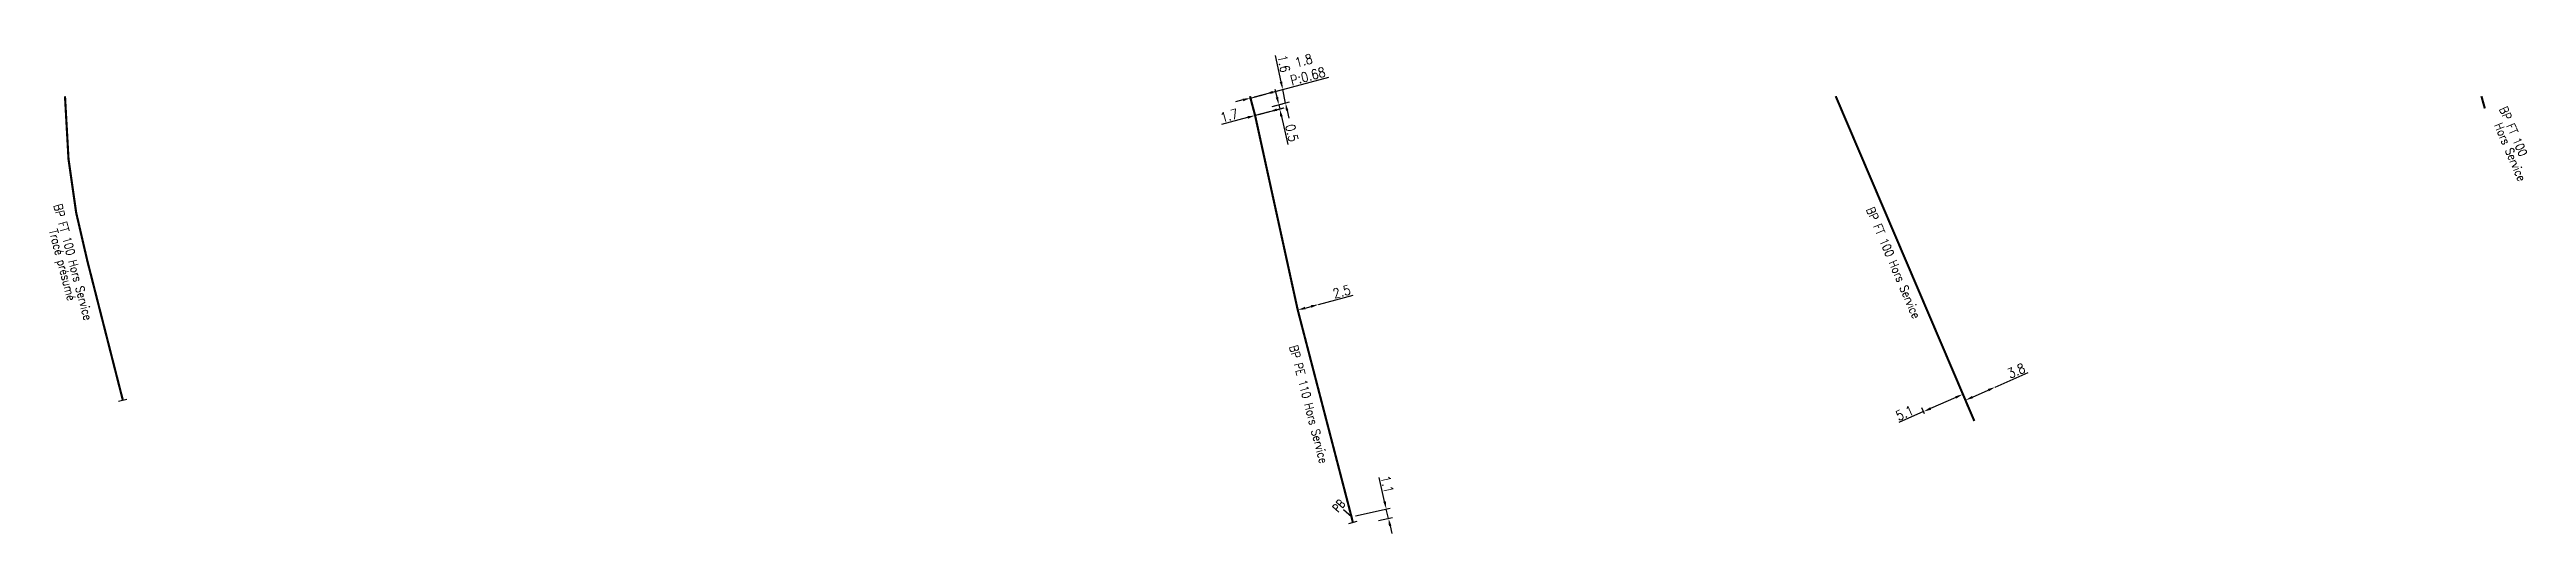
# Model space of a CAD drawing. Header units: millimetres. Extents: x 185000 to 186000, y 128000 to 129005.
# Drawn here: x 185025.3 to 185313.3, y 128949.2 to 129005.4 of the extents above; entities that cross this region are included whole.
import ezdxf
from ezdxf.enums import TextEntityAlignment as Align

# ---------------------------------------------------------------- set-up
doc = ezdxf.new("R2010")
doc.units = ezdxf.units.MM
doc.header["$PDMODE"] = 34
doc.linetypes.add('L_25_FT', pattern=[2000, 1000, 1000])
doc.layers.get('0').update_dxf_attribs({"linetype": 'CONTINUOUS'})
doc.layers.get('DEFPOINTS').update_dxf_attribs({"linetype": 'CONTINUOUS'})
doc.layers.add('L_908', color=5, linetype='CONTINUOUS')
doc.styles.add('G_ROMANS', font='ROMANS.SHX', dxfattribs={"width": 0.75})
doc.styles.get("Standard").update_dxf_attribs({"font": 'romans.shx', "width": 0.85})
doc.linetypes.add('BP_HS', pattern='A,2,-1,["G",Standard,S=0.85,R=0,X=-0.27,Y=-0.4],-1', length=4)
doc.dimstyles.get("Standard").update_dxf_attribs({"dimtxt": 1.5, "dimasz": 1.2, "dimexe": 0.625, "dimexo": 0.625, "dimgap": 0.25, "dimtad": 1, "dimdec": 1, "dimzin": 0, "dimdsep": 46, "dimtxsty": 'Standard', "dimcen": -0.5, "dimadec": 0, "dimazin": 0, "dimtfac": 1, "dimtdec": 1, "dimtmove": 0, "dimatfit": 3, "dimfxl": 0, "dimtolj": 1, "dimtzin": 0, "dimarcsym": 0})

msp = doc.modelspace()

# ---------------------------------------------------------------- texts
at = {"layer": 'L_908', "linetype": 'L_25_FT', "width": 0.85}
for s, rotation, p in [('BP FT 100', 293.1289, (185311.78, 128995.91)), ('Hors Service', 293.1289, (185311.44, 128993.53)), ('BP FT 100 Hors Service', 284.8092, (185028.02, 128980.73)), ('BP FT 100 Hors Service', 293.1289, (185239.71, 128980.65)), ('Tracé présumé', 284.8092, (185026.6, 128980.36)), ('BP PE 110 Hors Service', 284.5708, (185171.71, 128964.21))]:
    msp.add_text(s, height=1, rotation=rotation, dxfattribs=at).set_placement(p, align=Align.MIDDLE)

# ---------------------------------------------------------------- blocks, each defined once
blk = doc.blocks.new('L_340_07')
at = {"color": 0, "linetype": 'Continuous', "const_width": 0.25, "flags": 128}
blk.add_lwpolyline([(0, 0), (0.35, 0)], dxfattribs=at)
at = {"color": 0, "linetype": 'Continuous', "flags": 128}
blk.add_lwpolyline([(0.35, -0.5), (0.35, 0.5)], dxfattribs=at)
at = {"color": 0, "linetype": 'Continuous', "width": 0.75, "flags": 3}
for tag, p in [('DEF_LEG', (0.72, -3.47)), ('DEF_COUP', (0.72, -5.97)), ('DEF_TYPE', (0.72, -8.47))]:
    blk.add_attdef(tag, text='', height=1.2, dxfattribs=at).set_placement(p, align=Align.MIDDLE)
blk = doc.blocks.new('*D80')
at = {"layer": 'DEFPOINTS', "color": 0, "linetype": 'Continuous', "transparency": 16777216}
for p in [(185166.99, 128998.68), (185168.21, 128999.01), (185165.46, 128997.76)]:
    blk.add_point(p, dxfattribs=at)
at = {"layer": 'L_908', "color": 0, "linetype": 'Continuous', "lineweight": -2, "transparency": 16777216}
for p, q in [((185165.91, 128997.88), (185168.78, 128998.64)), ((185167.45, 128998.8), (185168.66, 128999.13)), ((185168.01, 128999.88), (185167.81, 129000.76)), ((185168.21, 128999.01), (185168.32, 128998.52)), ((185168.52, 128997.64), (185169.26, 128994.4))]:
    blk.add_line(p, q, dxfattribs=at)
at = {"layer": 'L_908', "color": 0, "linetype": 'Continuous', "transparency": 16777216}
for points in [[(185168.16, 128999.92), (185167.86, 128999.85), (185168.21, 128999.01)], [(185168.67, 128997.67), (185168.38, 128997.61), (185168.32, 128998.52)]]:
    blk.add_solid(points, dxfattribs=at)
at = {"layer": 'L_908', "color": 0, "linetype": 'Continuous', "transparency": 16777216, "insert": (185169.73, 128995.73), "char_height": 1.125, "attachment_point": 5, "rotation": 282.8655}
blk.add_mtext('\\A1;0.5', dxfattribs=at)
blk = doc.blocks.new('*D81')
at = {"layer": 'DEFPOINTS', "color": 0, "linetype": 'Continuous', "transparency": 16777216}
for p in [(185167.1, 128998.2), (185167.1, 128998.2), (185165.46, 128997.76)]:
    blk.add_point(p, dxfattribs=at)
at = {"layer": 'L_908', "color": 0, "linetype": 'Continuous', "lineweight": -2, "transparency": 16777216}
for p, q in [((185167.1, 128998.2), (185165.46, 128997.76)), ((185167.97, 128998.43), (185168.84, 128998.66)), ((185164.59, 128997.53), (185161.55, 128996.72))]:
    blk.add_line(p, q, dxfattribs=at)
at = {"layer": 'L_908', "color": 0, "linetype": 'Continuous', "transparency": 16777216}
for points in [[(185167.94, 128998.57), (185168.01, 128998.28), (185167.1, 128998.2)], [(185164.55, 128997.67), (185164.63, 128997.38), (185165.46, 128997.76)]]:
    blk.add_solid(points, dxfattribs=at)
at = {"layer": 'L_908', "color": 0, "linetype": 'Continuous', "transparency": 16777216, "insert": (185162.45, 128997.74), "char_height": 1.125, "attachment_point": 5, "rotation": 14.8406}
blk.add_mtext('\\A1;1.7', dxfattribs=at)
blk = doc.blocks.new('*D82')
at = {"layer": 'DEFPOINTS', "color": 0, "linetype": 'Continuous', "transparency": 16777216}
for p in [(185170.42, 128975.15), (185172.84, 128975.79), (185172.84, 128975.79)]:
    blk.add_point(p, dxfattribs=at)
at = {"layer": 'L_908', "color": 0, "linetype": 'Continuous', "lineweight": -2, "transparency": 16777216}
for p, q in [((185171.29, 128975.38), (185171.97, 128975.56)), ((185172.84, 128975.79), (185176.88, 128976.87))]:
    blk.add_line(p, q, dxfattribs=at)
at = {"layer": 'L_908', "color": 0, "linetype": 'Continuous', "transparency": 16777216}
for points in [[(185171.25, 128975.53), (185171.33, 128975.24), (185170.42, 128975.15)], [(185171.93, 128975.71), (185172.01, 128975.42), (185172.84, 128975.79)]]:
    blk.add_solid(points, dxfattribs=at)
at = {"layer": 'L_908', "color": 0, "linetype": 'Continuous', "transparency": 16777216, "insert": (185175.53, 128977.29), "char_height": 1.125, "attachment_point": 5, "rotation": 14.8404}
blk.add_mtext('\\A1;2.5', dxfattribs=at)
blk = doc.blocks.new('*D83')
at = {"layer": 'DEFPOINTS', "color": 0, "linetype": 'Continuous', "transparency": 16777216}
for p in [(185176.67, 128951.12), (185179.36, 128950.59), (185180.97, 128950.94)]:
    blk.add_point(p, dxfattribs=at)
at = {"layer": 'L_908', "color": 0, "linetype": 'Continuous', "lineweight": -2, "transparency": 16777216}
for p, q in [((185180.51, 128952.89), (185179.87, 128955.69)), ((185177.13, 128951.22), (185181.18, 128952.12)), ((185179.82, 128950.69), (185181.42, 128951.05)), ((185180.97, 128950.94), (185180.72, 128952.02)), ((185181.17, 128950.07), (185181.37, 128949.19))]:
    blk.add_line(p, q, dxfattribs=at)
at = {"layer": 'L_908', "color": 0, "linetype": 'Continuous', "transparency": 16777216}
for points in [[(185180.66, 128952.93), (185180.37, 128952.86), (185180.72, 128952.02)], [(185181.32, 128950.1), (185181.02, 128950.03), (185180.97, 128950.94)]]:
    blk.add_solid(points, dxfattribs=at)
at = {"layer": 'L_908', "color": 0, "linetype": 'Continuous', "transparency": 16777216, "insert": (185180.82, 128954.9), "char_height": 1.125, "attachment_point": 5, "rotation": 283.0593}
blk.add_mtext('\\A1;1.1', dxfattribs=at)
blk = doc.blocks.new('L_340_13')
at = {"color": 0, "linetype": 'Continuous', "flags": 128}
blk.add_lwpolyline([(0, 0), (0, 1.25)], dxfattribs=at)
at = {"color": 0, "linetype": 'Continuous', "style": 'G_ROMANS', "width": 0.75}
blk.add_text('PB', height=1, dxfattribs=at).set_placement((0, 1.95), align=Align.MIDDLE)
at = {"color": 0, "linetype": 'Continuous', "width": 0.75, "flags": 3}
for tag, p in [('DEF_LEG', (0, -10)), ('DEF_COUP', (0, -12.5)), ('DEF_TYPE', (0, -15))]:
    blk.add_attdef(tag, text='', height=1.2, dxfattribs=at).set_placement(p, align=Align.MIDDLE)
blk = doc.blocks.new('*D84')
at = {"layer": 'DEFPOINTS', "color": 0, "linetype": 'Continuous', "transparency": 16777216}
for p in [(185248.07, 128964.67), (185251.54, 128966.2), (185251.54, 128966.2)]:
    blk.add_point(p, dxfattribs=at)
at = {"layer": 'L_908', "color": 0, "linetype": 'Continuous', "lineweight": -2, "transparency": 16777216}
for p, q in [((185251.54, 128966.2), (185255.37, 128967.89)), ((185248.89, 128965.03), (185250.72, 128965.84))]:
    blk.add_line(p, q, dxfattribs=at)
at = {"layer": 'L_908', "color": 0, "linetype": 'Continuous', "transparency": 16777216}
for points in [[(185248.83, 128965.17), (185248.95, 128964.9), (185248.07, 128964.67)], [(185250.66, 128965.98), (185250.78, 128965.7), (185251.54, 128966.2)]]:
    blk.add_solid(points, dxfattribs=at)
at = {"layer": 'L_908', "color": 0, "linetype": 'Continuous', "transparency": 16777216, "insert": (185253.98, 128968.09), "char_height": 1.125, "attachment_point": 5, "rotation": 23.7728}
blk.add_mtext('\\A1;3.8', dxfattribs=at)
blk = doc.blocks.new('*D85')
at = {"layer": 'DEFPOINTS', "color": 0, "linetype": 'Continuous', "transparency": 16777216}
for p in [(185248.07, 128964.67), (185243.2, 128963.35), (185243.5, 128962.66)]:
    blk.add_point(p, dxfattribs=at)
at = {"layer": 'L_908', "color": 0, "linetype": 'Continuous', "lineweight": -2, "transparency": 16777216}
for p, q in [((185243.31, 128963.09), (185243.01, 128963.77)), ((185246.94, 128964.99), (185244.02, 128963.71)), ((185247.88, 128965.1), (185247.57, 128965.78)), ((185243.2, 128963.35), (185240.32, 128962.08))]:
    blk.add_line(p, q, dxfattribs=at)
at = {"layer": 'L_908', "color": 0, "linetype": 'Continuous', "transparency": 16777216}
for points in [[(185243.96, 128963.85), (185244.08, 128963.57), (185243.2, 128963.35)], [(185246.88, 128965.13), (185247, 128964.86), (185247.76, 128965.36)]]:
    blk.add_solid(points, dxfattribs=at)
at = {"layer": 'L_908', "color": 0, "linetype": 'Continuous', "transparency": 16777216, "insert": (185240.99, 128963.19), "char_height": 1.125, "attachment_point": 5, "rotation": 23.7728}
blk.add_mtext('\\A1;5.1', dxfattribs=at)
blk = doc.blocks.new('*D86')
at = {"layer": 'DEFPOINTS', "color": 0, "linetype": 'Continuous', "transparency": 16777216}
for p in [(185164.92, 128999.79), (185166.99, 128998.68), (185169, 128999.21)]:
    blk.add_point(p, dxfattribs=at)
at = {"layer": 'L_908', "color": 0, "linetype": 'Continuous', "lineweight": -2, "transparency": 16777216}
for p, q in [((185168.48, 129001.66), (185167.83, 129004.73)), ((185165.38, 128999.91), (185169.12, 129000.9)), ((185167.45, 128998.8), (185169.45, 128999.33)), ((185169, 128999.21), (185168.67, 129000.78)), ((185169.18, 128998.33), (185169.37, 128997.45))]:
    blk.add_line(p, q, dxfattribs=at)
at = {"layer": 'L_908', "color": 0, "linetype": 'Continuous', "transparency": 16777216}
for points in [[(185168.63, 129001.69), (185168.33, 129001.63), (185168.67, 129000.78)], [(185169.33, 128998.36), (185169.04, 128998.3), (185169, 128999.21)]]:
    blk.add_solid(points, dxfattribs=at)
at = {"layer": 'L_908', "color": 0, "linetype": 'Continuous', "transparency": 16777216, "insert": (185168.8, 129003.79), "char_height": 1.125, "attachment_point": 5, "rotation": 281.9391}
blk.add_mtext('\\A1;1.6', dxfattribs=at)
blk = doc.blocks.new('*D87')
at = {"layer": 'DEFPOINTS', "color": 0, "linetype": 'Continuous', "transparency": 16777216}
for p in [(185164.92, 128999.79), (185166.66, 129000.25), (185166.66, 129000.25)]:
    blk.add_point(p, dxfattribs=at)
at = {"layer": 'L_908', "color": 0, "linetype": 'Continuous', "lineweight": -2, "transparency": 16777216}
for p, q in [((185167.53, 129000.48), (185174.03, 129002.2)), ((185164.05, 128999.56), (185163.18, 128999.33)), ((185164.92, 128999.79), (185166.66, 129000.25))]:
    blk.add_line(p, q, dxfattribs=at)
at = {"layer": 'L_908', "color": 0, "linetype": 'Continuous', "transparency": 16777216}
for points in [[(185164.01, 128999.7), (185164.09, 128999.41), (185164.92, 128999.79)], [(185167.49, 129000.62), (185167.57, 129000.33), (185166.66, 129000.25)]]:
    blk.add_solid(points, dxfattribs=at)
at = {"layer": 'L_908', "color": 0, "linetype": 'Continuous', "transparency": 16777216, "insert": (185171.35, 129003.24), "char_height": 1.125, "attachment_point": 5, "rotation": 14.8406}
blk.add_mtext('\\A1;1.8\\PP:0.68', dxfattribs=at)

# ---------------------------------------------------------------- dimensions: what is measured, and where the dimension line sits
at = {"layer": 'L_908', "linetype": 'Continuous'}
for base, p1, p2, angle, text, override, picture, middle in [((185166.66, 129000.25), (185164.92, 128999.79), (185166.66, 129000.25), 194.8406, '<>\\PP:0.68', {"dimscale": 0.75, "dimatfit": 0}, '*D87', (185171.78, 129001.6)), ((185169, 128999.21), (185164.92, 128999.79), (185166.99, 128998.68), 101.9391, '1.6', {"dimscale": 0.75, "dimatfit": 0}, '*D86', (185168.06, 129003.64)), ((185168.21, 128999.01), (185165.46, 128997.76), (185166.99, 128998.68), 282.8655, '0.5', {"dimscale": 0.75, "dimatfit": 0}, '*D80', (185169, 128995.56)), ((185243.2, 128963.35), (185248.07, 128964.67), (185243.5, 128962.66), 23.7728, '5.1', {"dimscale": 0.75}, '*D85', (185241.29, 128962.5))]:
    dim = msp.add_linear_dim(base=base, p1=p1, p2=p2, angle=angle, text=text, dimstyle='Standard', override=override, dxfattribs=at)
    dim.commit()
    dim.dimension.update_dxf_attribs({"geometry": picture, "text_midpoint": middle, "dimtype": 160})
for base, p1, p2, angle, override, picture, middle in [((185167.1, 128998.2), (185165.46, 128997.76), (185167.1, 128998.2), 194.8406, {"dimscale": 0.75, "dimatfit": 0}, '*D81', (185162.64, 128997.01)), ((185172.84, 128975.79), (185170.42, 128975.15), (185172.84, 128975.79), 194.8404, {"dimscale": 0.75}, '*D82', (185175.73, 128976.56)), ((185251.54, 128966.2), (185248.07, 128964.67), (185251.54, 128966.2), 203.7728, {"dimscale": 0.75}, '*D84', (185254.28, 128967.41)), ((185180.97, 128950.94), (185176.67, 128951.12), (185179.36, 128950.59), 103.0593, {"dimscale": 0.75, "dimatfit": 0}, '*D83', (185180.09, 128954.73))]:
    dim = msp.add_linear_dim(base=base, p1=p1, p2=p2, angle=angle, dimstyle='Standard', override=override, dxfattribs=at)
    dim.commit()
    dim.dimension.update_dxf_attribs({"geometry": picture, "text_midpoint": middle, "dimtype": 160})

# ---------------------------------------------------------------- linework, layer by layer
at = {"layer": 'L_908', "linetype": 'BP_HS', "const_width": 0.25, "flags": 128}
for points in [[(185027.06, 129000), (185027.47, 128992.69), (185028.36, 128986.47), (185029.66, 128980.86), (185033.7, 128965.02), (185033.7, 128965.02)], [(185308.07, 129000), (185308.47, 128998.58)]]:
    msp.add_lwpolyline(points, dxfattribs=at)
at = {"layer": 'L_908', "linetype": 'BP_HS', "const_width": 0.25}
for points in [[(185164.87, 129000), (185164.92, 128999.79), (185165.46, 128997.76), (185170.42, 128975.15), (185176.67, 128951.12), (185176.74, 128950.82)], [(185232.98, 129000), (185248.07, 128964.67), (185248.29, 128964.14), (185249.1, 128962.26)]]:
    msp.add_lwpolyline(points, dxfattribs=at)

# ---------------------------------------------------------------- block references
at = {"layer": 'L_908'}
for name, p, rotation in [('L_340_07', (185033.7, 128965.02), 284.2882855640851), ('L_340_13', (185176.67, 128951.12), 49.13878818824133), ('L_340_07', (185176.74, 128950.82), 284.5708245612981)]:
    msp.add_blockref(name, p, dxfattribs=dict(at, rotation=rotation))

msp.set_redraw_order([(e.dxf.handle, doc.entitydb.next_handle()) for e in msp.query("TEXT MTEXT ATTDEF DIMENSION ARC_DIMENSION")])  # texts and dimensions are drawn at this point

doc.saveas('drawing.dxf')
